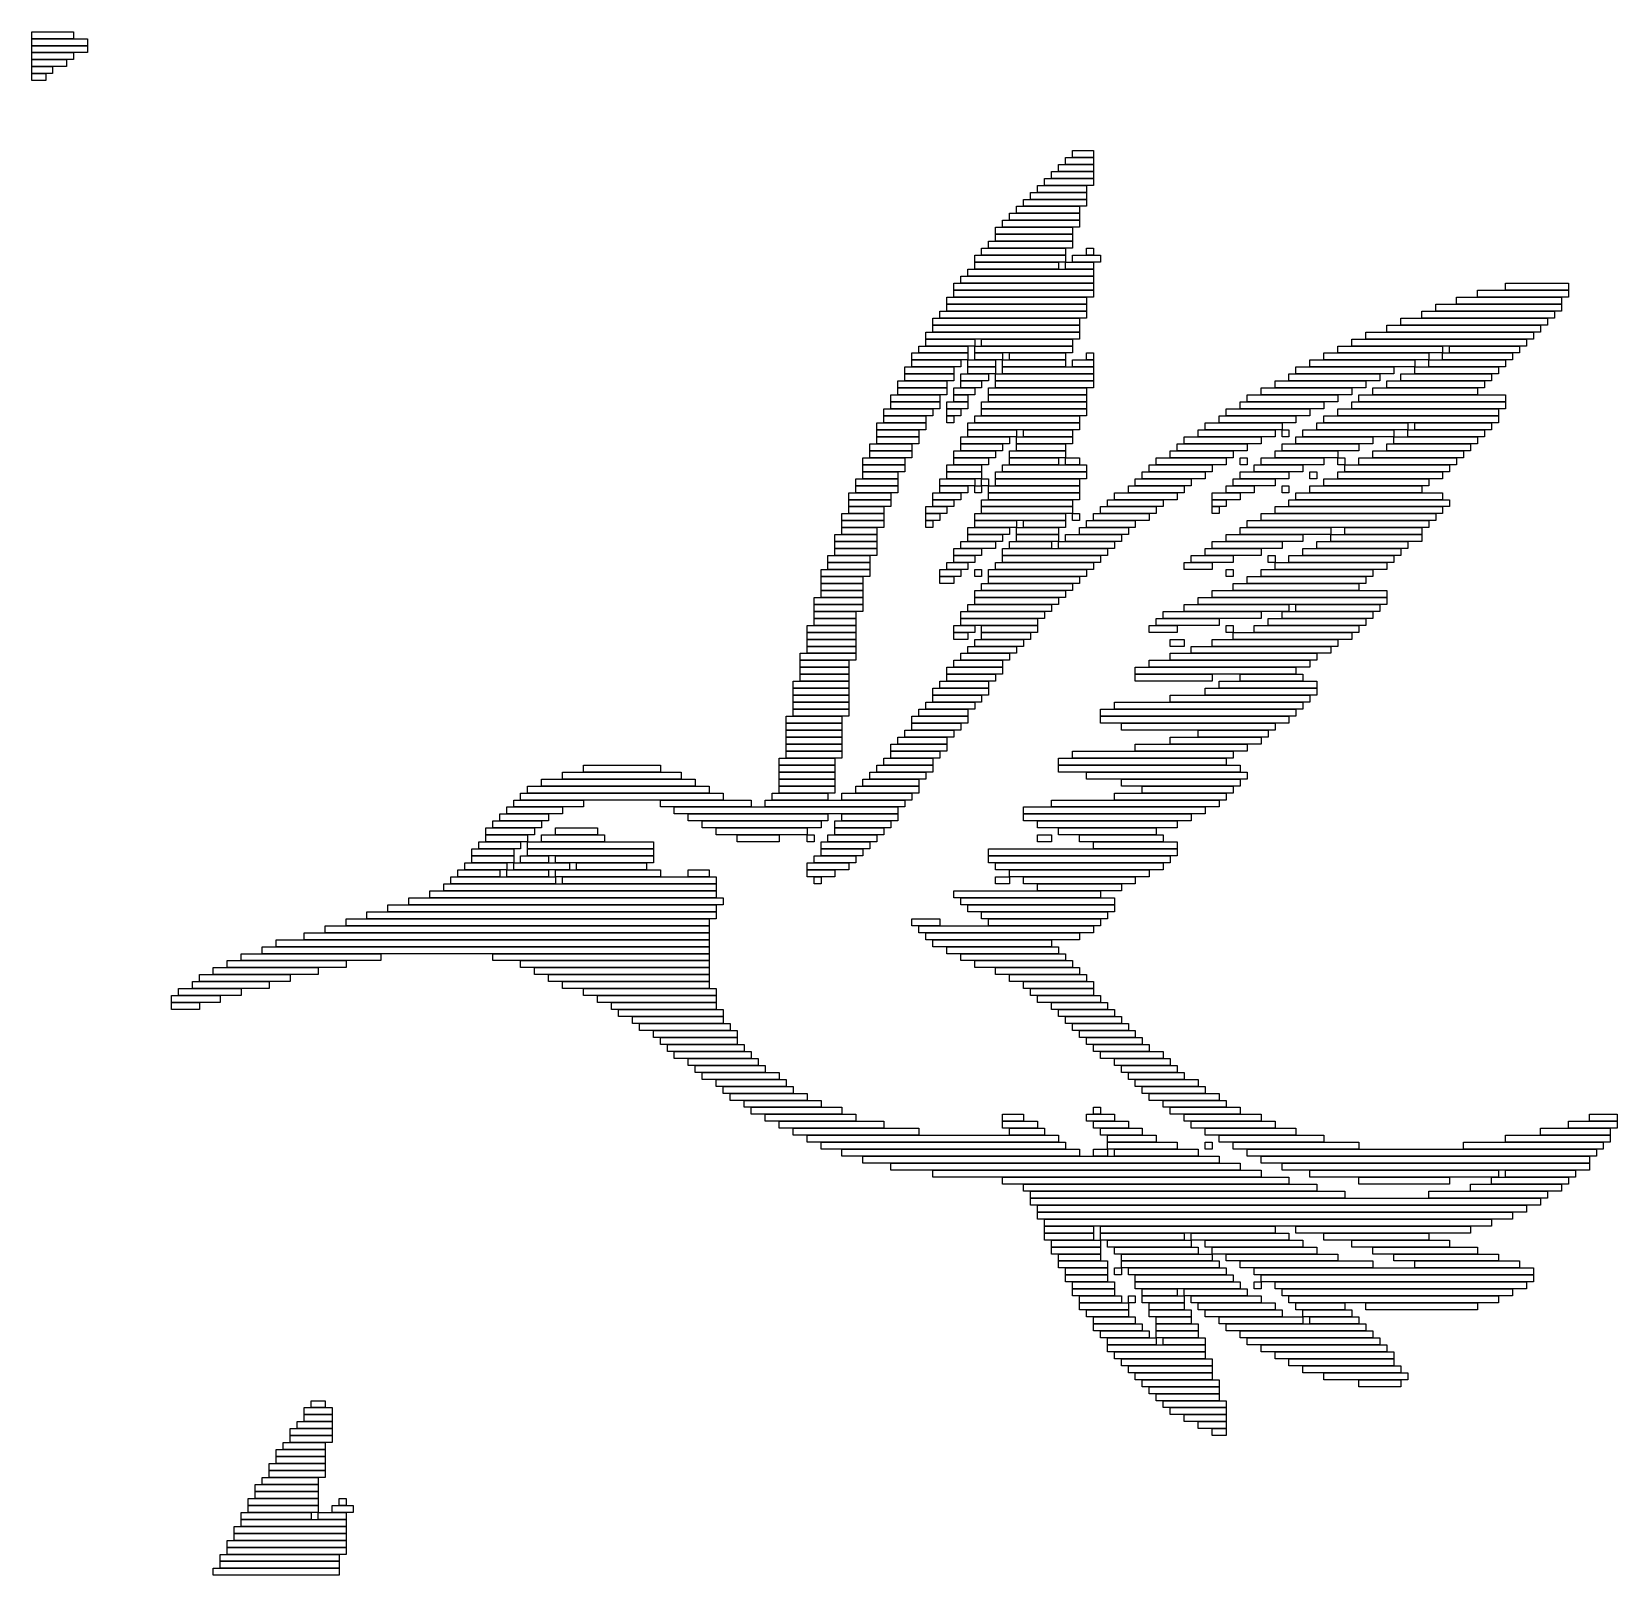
# Model space of a CAD drawing. Extents: x 388 to 615, y 400 to 621.
import ezdxf

# ---------------------------------------------------------------- set-up
doc = ezdxf.new("R2010")
doc.units = 0

msp = doc.modelspace()

# ---------------------------------------------------------------- linework, layer by layer
for p, q in [((388, 621), (394, 621)), ((388, 620), (388, 621)), ((394, 620), (388, 620)), ((388, 620), (396, 620)), ((388, 619), (388, 620)), ((394, 621), (394, 620)), ((396, 620), (396, 619)), ((396, 619), (388, 619)), ((388, 619), (396, 619)), ((388, 618), (388, 619)), ((396, 618), (388, 618)), ((388, 618), (394, 618)), ((388, 617), (388, 618)), ((394, 618), (394, 617)), ((396, 619), (396, 618)), ((394, 617), (388, 617)), ((388, 617), (393, 617)), ((388, 616), (388, 617)), ((393, 616), (388, 616)), ((388, 616), (391, 616)), ((388, 615), (388, 616)), ((391, 616), (391, 615)), ((393, 617), (393, 616)), ((391, 615), (388, 615)), ((388, 615), (390, 615)), ((388, 614), (388, 615)), ((390, 614), (388, 614)), ((390, 615), (390, 614)), ((537, 604), (540, 604)), ((537, 603), (537, 604)), ((540, 604), (540, 603)), ((535, 602), (540, 602)), ((535, 601), (535, 602)), ((536, 603), (540, 603)), ((536, 602), (536, 603)), ((540, 602), (536, 602)), ((540, 603), (537, 603)), ((540, 603), (540, 602)), ((540, 602), (540, 601)), ((533, 600), (540, 600)), ((533, 599), (533, 600)), ((534, 601), (540, 601)), ((534, 600), (534, 601)), ((540, 600), (534, 600)), ((540, 601), (535, 601)), ((540, 601), (540, 600)), ((540, 600), (540, 599)), ((531, 598), (539, 598)), ((531, 597), (531, 598)), ((532, 599), (539, 599)), ((532, 598), (532, 599)), ((539, 598), (532, 598)), ((540, 599), (533, 599)), ((539, 599), (539, 598)), ((539, 598), (539, 597)), ((528, 595), (538, 595)), ((528, 594), (528, 595)), ((529, 596), (538, 596)), ((529, 595), (529, 596)), ((538, 595), (529, 595)), ((530, 597), (539, 597)), ((530, 596), (530, 597)), ((539, 596), (530, 596)), ((539, 597), (531, 597)), ((538, 596), (538, 595)), ((538, 595), (538, 594)), ((539, 597), (539, 596)), ((526, 593), (537, 593)), ((526, 592), (526, 593)), ((527, 594), (538, 594)), ((527, 593), (527, 594)), ((538, 593), (527, 593)), ((538, 594), (528, 594)), ((537, 593), (537, 592)), ((538, 594), (538, 593)), ((525, 591), (537, 591)), ((525, 590), (525, 591)), ((537, 592), (526, 592)), ((526, 592), (537, 592)), ((526, 591), (526, 592)), ((537, 591), (526, 591)), ((537, 592), (537, 591)), ((537, 591), (537, 590)), ((523, 589), (536, 589)), ((523, 588), (523, 589)), ((536, 588), (523, 588)), ((523, 588), (535, 588)), ((523, 587), (523, 588)), ((524, 590), (536, 590)), ((524, 589), (524, 590)), ((536, 589), (524, 589)), ((537, 590), (525, 590)), ((535, 588), (535, 587)), ((536, 590), (536, 589)), ((536, 589), (536, 588)), ((536, 588), (540, 588)), ((536, 587), (536, 588)), ((537, 589), (541, 589)), ((537, 588), (537, 589)), ((541, 588), (537, 588)), ((539, 590), (540, 590)), ((539, 589), (539, 590)), ((540, 589), (539, 589)), ((540, 590), (540, 589)), ((540, 588), (540, 587)), ((541, 589), (541, 588)), ((521, 586), (540, 586)), ((521, 585), (521, 586)), ((522, 587), (540, 587)), ((522, 586), (522, 587)), ((540, 586), (522, 586)), ((535, 587), (523, 587)), ((540, 587), (536, 587)), ((540, 587), (540, 586)), ((540, 586), (540, 585)), ((520, 585), (540, 585)), ((520, 584), (520, 585)), ((540, 584), (520, 584)), ((520, 584), (540, 584)), ((520, 583), (520, 584)), ((540, 585), (521, 585)), ((540, 585), (540, 584)), ((540, 584), (540, 583)), ((595, 584), (608, 584)), ((595, 583), (595, 584)), ((599, 585), (608, 585)), ((599, 584), (599, 585)), ((608, 584), (599, 584)), ((608, 585), (608, 584)), ((608, 584), (608, 583)), ((519, 583), (539, 583)), ((519, 582), (519, 583)), ((539, 582), (519, 582)), ((519, 582), (539, 582)), ((519, 581), (519, 582)), ((540, 583), (520, 583)), ((539, 583), (539, 582)), ((539, 582), (539, 581)), ((589, 582), (607, 582)), ((589, 581), (589, 582)), ((592, 583), (607, 583)), ((592, 582), (592, 583)), ((607, 582), (592, 582)), ((608, 583), (595, 583)), ((607, 583), (607, 582)), ((607, 582), (607, 581)), ((517, 580), (538, 580)), ((517, 579), (517, 580)), ((538, 579), (517, 579)), ((517, 579), (538, 579)), ((517, 578), (517, 579)), ((518, 581), (539, 581)), ((518, 580), (518, 581)), ((539, 580), (518, 580)), ((539, 581), (519, 581)), ((538, 580), (538, 579)), ((538, 579), (538, 578)), ((539, 581), (539, 580)), ((582, 579), (604, 579)), ((582, 578), (582, 579)), ((584, 580), (605, 580)), ((584, 579), (584, 580)), ((605, 579), (584, 579)), ((587, 581), (606, 581)), ((587, 580), (587, 581)), ((606, 580), (587, 580)), ((607, 581), (589, 581)), ((604, 579), (604, 578)), ((605, 580), (605, 579)), ((606, 581), (606, 580)), ((516, 578), (538, 578)), ((516, 577), (516, 578)), ((538, 577), (516, 577)), ((516, 577), (523, 577)), ((516, 576), (516, 577)), ((538, 578), (517, 578)), ((523, 577), (523, 576)), ((524, 577), (537, 577)), ((524, 576), (524, 577)), ((537, 577), (537, 576)), ((538, 578), (538, 577)), ((577, 577), (602, 577)), ((577, 576), (577, 577)), ((579, 578), (603, 578)), ((579, 577), (579, 578)), ((603, 577), (579, 577)), ((604, 578), (582, 578)), ((602, 577), (602, 576)), ((603, 578), (603, 577)), ((514, 575), (522, 575)), ((514, 574), (514, 575)), ((515, 576), (522, 576)), ((515, 575), (515, 576)), ((522, 575), (515, 575)), ((523, 576), (516, 576)), ((522, 576), (522, 575)), ((522, 575), (522, 574)), ((523, 576), (537, 576)), ((523, 575), (523, 576)), ((537, 575), (523, 575)), ((523, 575), (527, 575)), ((523, 574), (523, 575)), ((537, 576), (524, 576)), ((527, 575), (527, 574)), ((528, 575), (536, 575)), ((528, 574), (528, 575)), ((536, 575), (536, 574)), ((537, 576), (537, 575)), ((539, 575), (540, 575)), ((539, 574), (539, 575)), ((540, 575), (540, 574)), ((573, 575), (588, 575)), ((573, 574), (573, 575)), ((575, 576), (590, 576)), ((575, 575), (575, 576)), ((590, 575), (575, 575)), ((602, 576), (577, 576)), ((588, 575), (588, 574)), ((590, 576), (590, 575)), ((590, 575), (600, 575)), ((590, 574), (590, 575)), ((591, 576), (601, 576)), ((591, 575), (591, 576)), ((601, 575), (591, 575)), ((600, 575), (600, 574)), ((601, 576), (601, 575)), ((513, 573), (520, 573)), ((513, 572), (513, 573)), ((522, 574), (514, 574)), ((514, 574), (521, 574)), ((514, 573), (514, 574)), ((521, 573), (514, 573)), ((520, 573), (520, 572)), ((521, 574), (521, 573)), ((522, 574), (526, 574)), ((522, 573), (522, 574)), ((526, 573), (522, 573)), ((522, 573), (526, 573)), ((522, 572), (522, 573)), ((527, 574), (523, 574)), ((526, 574), (526, 573)), ((526, 573), (526, 572)), ((527, 574), (536, 574)), ((527, 573), (527, 574)), ((536, 573), (527, 573)), ((527, 573), (540, 573)), ((527, 572), (527, 573)), ((536, 574), (528, 574)), ((536, 574), (536, 573)), ((537, 574), (540, 574)), ((537, 573), (537, 574)), ((540, 573), (537, 573)), ((540, 574), (539, 574)), ((540, 574), (540, 573)), ((540, 573), (540, 572)), ((569, 573), (583, 573)), ((569, 572), (569, 573)), ((571, 574), (586, 574)), ((571, 573), (571, 574)), ((586, 573), (571, 573)), ((588, 574), (573, 574)), ((583, 573), (583, 572)), ((586, 574), (586, 573)), ((586, 573), (598, 573)), ((586, 572), (586, 573)), ((588, 574), (599, 574)), ((588, 573), (588, 574)), ((599, 573), (588, 573)), ((600, 574), (590, 574)), ((598, 573), (598, 572)), ((599, 574), (599, 573)), ((512, 571), (519, 571)), ((512, 570), (512, 571)), ((519, 570), (512, 570)), ((512, 570), (519, 570)), ((512, 569), (512, 570)), ((520, 572), (513, 572)), ((513, 572), (520, 572)), ((513, 571), (513, 572)), ((520, 571), (513, 571)), ((519, 571), (519, 570)), ((519, 570), (519, 569)), ((520, 572), (520, 571)), ((520, 570), (523, 570)), ((520, 569), (520, 570)), ((521, 572), (525, 572)), ((521, 571), (521, 572)), ((525, 571), (521, 571)), ((521, 571), (524, 571)), ((521, 570), (521, 571)), ((524, 570), (521, 570)), ((526, 572), (522, 572)), ((523, 570), (523, 569)), ((524, 571), (524, 570)), ((525, 572), (525, 571)), ((525, 570), (539, 570)), ((525, 569), (525, 570)), ((526, 572), (540, 572)), ((526, 571), (526, 572)), ((540, 571), (526, 571)), ((526, 571), (540, 571)), ((526, 570), (526, 571)), ((540, 570), (526, 570)), ((540, 572), (527, 572)), ((539, 570), (539, 569)), ((540, 572), (540, 571)), ((540, 571), (540, 570)), ((564, 570), (577, 570)), ((564, 569), (564, 570)), ((566, 571), (579, 571)), ((566, 570), (566, 571)), ((579, 570), (566, 570)), ((568, 572), (581, 572)), ((568, 571), (568, 572)), ((581, 571), (568, 571)), ((583, 572), (569, 572)), ((577, 570), (577, 569)), ((579, 571), (579, 570)), ((580, 570), (595, 570)), ((580, 569), (580, 570)), ((581, 572), (581, 571)), ((582, 571), (596, 571)), ((582, 570), (582, 571)), ((596, 570), (582, 570)), ((584, 572), (597, 572)), ((584, 571), (584, 572)), ((597, 571), (584, 571)), ((598, 572), (586, 572)), ((595, 570), (595, 569)), ((596, 571), (596, 570)), ((597, 572), (597, 571)), ((511, 569), (518, 569)), ((511, 568), (511, 569)), ((518, 568), (511, 568)), ((511, 568), (518, 568)), ((511, 567), (511, 568)), ((519, 569), (512, 569)), ((518, 569), (518, 568)), ((518, 568), (518, 567)), ((519, 568), (522, 568)), ((519, 567), (519, 568)), ((523, 569), (520, 569)), ((520, 569), (522, 569)), ((520, 568), (520, 569)), ((522, 568), (520, 568)), ((522, 569), (522, 568)), ((522, 568), (522, 567)), ((524, 568), (539, 568)), ((524, 567), (524, 568)), ((539, 569), (525, 569)), ((525, 569), (539, 569)), ((525, 568), (525, 569)), ((539, 568), (525, 568)), ((539, 569), (539, 568)), ((539, 568), (539, 567)), ((561, 568), (573, 568)), ((561, 567), (561, 568)), ((562, 569), (575, 569)), ((562, 568), (562, 569)), ((575, 568), (562, 568)), ((577, 569), (564, 569)), ((573, 568), (573, 567)), ((575, 569), (575, 568)), ((577, 568), (599, 568)), ((577, 567), (577, 568)), ((578, 569), (599, 569)), ((578, 568), (578, 569)), ((599, 568), (578, 568)), ((595, 569), (580, 569)), ((599, 569), (599, 568)), ((599, 568), (599, 567)), ((510, 567), (517, 567)), ((510, 566), (510, 567)), ((517, 566), (510, 566)), ((510, 566), (516, 566)), ((510, 565), (510, 566)), ((518, 567), (511, 567)), ((516, 566), (516, 565)), ((517, 567), (517, 566)), ((522, 567), (519, 567)), ((519, 567), (521, 567)), ((519, 566), (519, 567)), ((521, 566), (519, 566)), ((519, 566), (520, 566)), ((519, 565), (519, 566)), ((520, 566), (520, 565)), ((521, 567), (521, 566)), ((523, 566), (538, 566)), ((523, 565), (523, 566)), ((539, 567), (524, 567)), ((524, 567), (539, 567)), ((524, 566), (524, 567)), ((539, 566), (524, 566)), ((538, 566), (538, 565)), ((539, 567), (539, 566)), ((558, 566), (569, 566)), ((558, 565), (558, 566)), ((559, 567), (571, 567)), ((559, 566), (559, 567)), ((571, 566), (559, 566)), ((573, 567), (561, 567)), ((569, 566), (569, 565)), ((571, 567), (571, 566)), ((573, 566), (598, 566)), ((573, 565), (573, 566)), ((575, 567), (598, 567)), ((575, 566), (575, 567)), ((598, 566), (575, 566)), ((599, 567), (577, 567)), ((598, 567), (598, 566)), ((598, 566), (598, 565)), ((509, 565), (516, 565)), ((509, 564), (509, 565)), ((516, 564), (509, 564)), ((509, 564), (515, 564)), ((509, 563), (509, 564)), ((515, 563), (509, 563)), ((509, 563), (515, 563)), ((509, 562), (509, 563)), ((516, 565), (510, 565)), ((515, 564), (515, 563)), ((515, 563), (515, 562)), ((516, 565), (516, 564)), ((520, 565), (519, 565)), ((521, 563), (528, 563)), ((521, 562), (521, 563)), ((522, 565), (538, 565)), ((522, 564), (522, 565)), ((538, 564), (522, 564)), ((522, 564), (529, 564)), ((522, 563), (522, 564)), ((529, 563), (522, 563)), ((538, 565), (523, 565)), ((528, 563), (528, 562)), ((529, 564), (529, 563)), ((529, 563), (537, 563)), ((529, 562), (529, 563)), ((530, 564), (537, 564)), ((530, 563), (530, 564)), ((537, 563), (530, 563)), ((537, 564), (537, 563)), ((537, 563), (537, 562)), ((538, 565), (538, 564)), ((553, 563), (564, 563)), ((553, 562), (553, 563)), ((555, 564), (566, 564)), ((555, 563), (555, 564)), ((566, 563), (555, 563)), ((556, 565), (567, 565)), ((556, 564), (556, 565)), ((567, 564), (556, 564)), ((569, 565), (558, 565)), ((564, 563), (564, 562)), ((566, 564), (566, 563)), ((567, 565), (567, 564)), ((567, 564), (568, 564)), ((567, 563), (567, 564)), ((568, 563), (567, 563)), ((568, 564), (568, 563)), ((569, 563), (580, 563)), ((569, 562), (569, 563)), ((570, 564), (583, 564)), ((570, 563), (570, 564)), ((583, 563), (570, 563)), ((572, 565), (585, 565)), ((572, 564), (572, 565)), ((585, 564), (572, 564)), ((598, 565), (573, 565)), ((580, 563), (580, 562)), ((583, 564), (583, 563)), ((583, 563), (595, 563)), ((583, 562), (583, 563)), ((585, 565), (585, 564)), ((585, 564), (596, 564)), ((585, 563), (585, 564)), ((596, 563), (585, 563)), ((586, 565), (597, 565)), ((586, 564), (586, 565)), ((597, 564), (586, 564)), ((595, 563), (595, 562)), ((596, 564), (596, 563)), ((597, 565), (597, 564)), ((508, 562), (514, 562)), ((508, 561), (508, 562)), ((514, 561), (508, 561)), ((508, 561), (514, 561)), ((508, 560), (508, 561)), ((515, 562), (509, 562)), ((514, 562), (514, 561)), ((514, 561), (514, 560)), ((520, 561), (526, 561)), ((520, 560), (520, 561)), ((528, 562), (521, 562)), ((521, 562), (527, 562)), ((521, 561), (521, 562)), ((527, 561), (521, 561)), ((526, 561), (526, 560)), ((527, 562), (527, 561)), ((528, 561), (536, 561)), ((528, 560), (528, 561)), ((537, 562), (529, 562)), ((529, 562), (536, 562)), ((529, 561), (529, 562)), ((536, 561), (529, 561)), ((536, 562), (536, 561)), ((536, 561), (536, 560)), ((551, 561), (560, 561)), ((551, 560), (551, 561)), ((552, 562), (562, 562)), ((552, 561), (552, 562)), ((562, 561), (552, 561)), ((564, 562), (553, 562)), ((560, 561), (560, 560)), ((562, 562), (562, 561)), ((566, 561), (575, 561)), ((566, 560), (566, 561)), ((567, 562), (578, 562)), ((567, 561), (567, 562)), ((578, 561), (567, 561)), ((580, 562), (569, 562)), ((575, 561), (575, 560)), ((578, 562), (578, 561)), ((580, 561), (593, 561)), ((580, 560), (580, 561)), ((582, 562), (594, 562)), ((582, 561), (582, 562)), ((594, 561), (582, 561)), ((595, 562), (583, 562)), ((593, 561), (593, 560)), ((594, 562), (594, 561)), ((507, 560), (513, 560)), ((507, 559), (507, 560)), ((513, 559), (507, 559)), ((507, 559), (513, 559)), ((507, 558), (507, 559)), ((514, 560), (508, 560)), ((513, 560), (513, 559)), ((513, 559), (513, 558)), ((519, 559), (524, 559)), ((519, 558), (519, 559)), ((526, 560), (520, 560)), ((520, 560), (525, 560)), ((520, 559), (520, 560)), ((525, 559), (520, 559)), ((524, 559), (524, 558)), ((525, 560), (525, 559)), ((527, 559), (539, 559)), ((527, 558), (527, 559)), ((536, 560), (528, 560)), ((528, 560), (535, 560)), ((528, 559), (528, 560)), ((535, 559), (528, 559)), ((535, 560), (535, 559)), ((536, 560), (538, 560)), ((536, 559), (536, 560)), ((538, 559), (536, 559)), ((538, 560), (538, 559)), ((539, 559), (539, 558)), ((548, 559), (557, 559)), ((548, 558), (548, 559)), ((549, 560), (559, 560)), ((549, 559), (549, 560)), ((559, 559), (549, 559)), ((560, 560), (551, 560)), ((557, 559), (557, 558)), ((559, 560), (559, 559)), ((561, 560), (562, 560)), ((561, 559), (561, 560)), ((562, 559), (561, 559)), ((562, 560), (562, 559)), ((563, 559), (570, 559)), ((563, 558), (563, 559)), ((564, 560), (573, 560)), ((564, 559), (564, 560)), ((573, 559), (564, 559)), ((575, 560), (566, 560)), ((570, 559), (570, 558)), ((573, 560), (573, 559)), ((575, 560), (576, 560)), ((575, 559), (575, 560)), ((576, 559), (575, 559)), ((576, 560), (576, 559)), ((576, 559), (591, 559)), ((576, 558), (576, 559)), ((578, 560), (592, 560)), ((578, 559), (578, 560)), ((592, 559), (578, 559)), ((593, 560), (580, 560)), ((591, 559), (591, 558)), ((592, 560), (592, 559)), ((506, 557), (512, 557)), ((506, 556), (506, 557)), ((513, 558), (507, 558)), ((507, 558), (512, 558)), ((507, 557), (507, 558)), ((512, 557), (507, 557)), ((512, 558), (512, 557)), ((512, 557), (512, 556)), ((518, 557), (523, 557)), ((518, 556), (518, 557)), ((524, 558), (519, 558)), ((519, 558), (524, 558)), ((519, 557), (519, 558)), ((524, 557), (519, 557)), ((523, 557), (523, 556)), ((524, 558), (524, 557)), ((524, 557), (525, 557)), ((524, 556), (524, 557)), ((525, 557), (525, 556)), ((526, 558), (539, 558)), ((526, 557), (526, 558)), ((539, 557), (526, 557)), ((526, 557), (538, 557)), ((526, 556), (526, 557)), ((539, 558), (527, 558)), ((538, 557), (538, 556)), ((539, 558), (539, 557)), ((546, 557), (554, 557)), ((546, 556), (546, 557)), ((547, 558), (556, 558)), ((547, 557), (547, 558)), ((556, 557), (547, 557)), ((557, 558), (548, 558)), ((554, 557), (554, 556)), ((556, 558), (556, 557)), ((560, 557), (566, 557)), ((560, 556), (560, 557)), ((561, 558), (568, 558)), ((561, 557), (561, 558)), ((568, 557), (561, 557)), ((570, 558), (563, 558)), ((566, 557), (566, 556)), ((568, 558), (568, 557)), ((571, 558), (572, 558)), ((571, 557), (571, 558)), ((572, 557), (571, 557)), ((572, 558), (572, 557)), ((573, 557), (588, 557)), ((573, 556), (573, 557)), ((575, 558), (590, 558)), ((575, 557), (575, 558)), ((590, 557), (575, 557)), ((591, 558), (576, 558)), ((588, 557), (588, 556)), ((590, 558), (590, 557)), ((505, 555), (511, 555)), ((505, 554), (505, 555)), ((511, 554), (505, 554)), ((505, 554), (511, 554)), ((505, 553), (505, 554)), ((512, 556), (506, 556)), ((506, 556), (512, 556)), ((506, 555), (506, 556)), ((512, 555), (506, 555)), ((511, 555), (511, 554)), ((511, 554), (511, 553)), ((512, 556), (512, 555)), ((517, 555), (521, 555)), ((517, 554), (517, 555)), ((521, 554), (517, 554)), ((517, 554), (520, 554)), ((517, 553), (517, 554)), ((523, 556), (518, 556)), ((518, 556), (522, 556)), ((518, 555), (518, 556)), ((522, 555), (518, 555)), ((520, 554), (520, 553)), ((521, 555), (521, 554)), ((522, 556), (522, 555)), ((523, 556), (524, 556)), ((523, 555), (523, 556)), ((524, 555), (523, 555)), ((525, 556), (524, 556)), ((524, 556), (524, 555)), ((524, 554), (537, 554)), ((524, 553), (524, 554)), ((525, 556), (538, 556)), ((525, 555), (525, 556)), ((538, 555), (525, 555)), ((525, 555), (538, 555)), ((525, 554), (525, 555)), ((538, 554), (525, 554)), ((538, 556), (526, 556)), ((537, 554), (537, 553)), ((538, 556), (538, 555)), ((538, 555), (538, 554)), ((542, 554), (550, 554)), ((542, 553), (542, 554)), ((543, 555), (552, 555)), ((543, 554), (543, 555)), ((552, 554), (543, 554)), ((545, 556), (553, 556)), ((545, 555), (545, 556)), ((553, 555), (545, 555)), ((554, 556), (546, 556)), ((550, 554), (550, 553)), ((552, 555), (552, 554)), ((553, 556), (553, 555)), ((557, 555), (561, 555)), ((557, 554), (557, 555)), ((561, 554), (557, 554)), ((557, 554), (559, 554)), ((557, 553), (557, 554)), ((559, 556), (563, 556)), ((559, 555), (559, 556)), ((563, 555), (559, 555)), ((559, 554), (559, 553)), ((566, 556), (560, 556)), ((561, 555), (561, 554)), ((563, 556), (563, 555)), ((567, 556), (568, 556)), ((567, 555), (567, 556)), ((568, 555), (567, 555)), ((568, 556), (568, 555)), ((568, 554), (591, 554)), ((568, 553), (568, 554)), ((569, 555), (590, 555)), ((569, 554), (569, 555)), ((590, 554), (569, 554)), ((571, 556), (587, 556)), ((571, 555), (571, 556)), ((587, 555), (571, 555)), ((588, 556), (573, 556)), ((587, 556), (587, 555)), ((590, 555), (590, 554)), ((591, 554), (591, 553)), ((504, 552), (510, 552)), ((504, 551), (504, 552)), ((511, 553), (505, 553)), ((505, 553), (510, 553)), ((505, 552), (505, 553)), ((510, 552), (505, 552)), ((510, 553), (510, 552)), ((510, 552), (510, 551)), ((516, 553), (519, 553)), ((516, 552), (516, 553)), ((519, 552), (516, 552)), ((516, 552), (518, 552)), ((516, 551), (516, 552)), ((520, 553), (517, 553)), ((518, 552), (518, 551)), ((519, 553), (519, 552)), ((523, 552), (536, 552)), ((523, 551), (523, 552)), ((537, 553), (524, 553)), ((524, 553), (537, 553)), ((524, 552), (524, 553)), ((537, 552), (524, 552)), ((536, 552), (536, 551)), ((537, 553), (537, 552)), ((537, 552), (538, 552)), ((537, 551), (537, 552)), ((538, 552), (538, 551)), ((540, 552), (548, 552)), ((540, 551), (540, 552)), ((541, 553), (549, 553)), ((541, 552), (541, 553)), ((549, 552), (541, 552)), ((550, 553), (542, 553)), ((548, 552), (548, 551)), ((549, 553), (549, 552)), ((559, 553), (557, 553)), ((557, 553), (558, 553)), ((557, 552), (557, 553)), ((558, 552), (557, 552)), ((558, 553), (558, 552)), ((564, 552), (589, 552)), ((564, 551), (564, 552)), ((566, 553), (590, 553)), ((566, 552), (566, 553)), ((590, 552), (566, 552)), ((591, 553), (568, 553)), ((589, 552), (589, 551)), ((590, 553), (590, 552)), ((510, 551), (504, 551)), ((504, 551), (510, 551)), ((504, 550), (504, 551)), ((510, 550), (504, 550)), ((504, 550), (509, 550)), ((504, 549), (504, 550)), ((509, 550), (509, 549)), ((510, 551), (510, 550)), ((518, 551), (516, 551)), ((516, 551), (517, 551)), ((516, 550), (516, 551)), ((517, 550), (516, 550)), ((517, 551), (517, 550)), ((522, 550), (528, 550)), ((522, 549), (522, 550)), ((536, 551), (523, 551)), ((523, 551), (529, 551)), ((523, 550), (523, 551)), ((529, 550), (523, 550)), ((528, 550), (528, 549)), ((529, 551), (529, 550)), ((529, 550), (535, 550)), ((529, 549), (529, 550)), ((530, 551), (536, 551)), ((530, 550), (530, 551)), ((536, 550), (530, 550)), ((535, 550), (535, 549)), ((536, 551), (536, 550)), ((538, 551), (537, 551)), ((538, 550), (545, 550)), ((538, 549), (538, 550)), ((539, 551), (546, 551)), ((539, 550), (539, 551)), ((546, 550), (539, 550)), ((548, 551), (540, 551)), ((545, 550), (545, 549)), ((546, 551), (546, 550)), ((561, 550), (574, 550)), ((561, 549), (561, 550)), ((562, 551), (588, 551)), ((562, 550), (562, 551)), ((588, 550), (562, 550)), ((589, 551), (564, 551)), ((574, 550), (574, 549)), ((576, 550), (587, 550)), ((576, 549), (576, 550)), ((587, 550), (587, 549)), ((588, 551), (588, 550)), ((503, 549), (509, 549)), ((503, 548), (503, 549)), ((509, 548), (503, 548)), ((503, 548), (509, 548)), ((503, 547), (503, 548)), ((509, 549), (504, 549)), ((509, 549), (509, 548)), ((509, 548), (509, 547)), ((521, 548), (526, 548)), ((521, 547), (521, 548)), ((528, 549), (522, 549)), ((522, 549), (527, 549)), ((522, 548), (522, 549)), ((527, 548), (522, 548)), ((526, 548), (526, 547)), ((527, 549), (527, 548)), ((528, 548), (534, 548)), ((528, 547), (528, 548)), ((535, 549), (529, 549)), ((529, 549), (535, 549)), ((529, 548), (529, 549)), ((535, 548), (529, 548)), ((534, 548), (534, 547)), ((535, 549), (535, 548)), ((535, 548), (543, 548)), ((535, 547), (535, 548)), ((536, 549), (544, 549)), ((536, 548), (536, 549)), ((544, 548), (536, 548)), ((545, 549), (538, 549)), ((543, 548), (543, 547)), ((544, 549), (544, 548)), ((557, 548), (567, 548)), ((557, 547), (557, 548)), ((559, 549), (570, 549)), ((559, 548), (559, 549)), ((570, 548), (559, 548)), ((574, 549), (561, 549)), ((567, 548), (567, 547)), ((570, 549), (570, 548)), ((572, 548), (585, 548)), ((572, 547), (572, 548)), ((574, 549), (587, 549)), ((574, 548), (574, 549)), ((587, 548), (574, 548)), ((587, 549), (576, 549)), ((585, 548), (585, 547)), ((587, 549), (587, 548)), ((502, 546), (508, 546)), ((502, 545), (502, 546)), ((508, 545), (502, 545)), ((502, 545), (508, 545)), ((502, 544), (502, 545)), ((509, 547), (503, 547)), ((503, 547), (509, 547)), ((503, 546), (503, 547)), ((509, 546), (503, 546)), ((508, 546), (508, 545)), ((508, 545), (508, 544)), ((509, 547), (509, 546)), ((519, 545), (522, 545)), ((519, 544), (519, 545)), ((520, 547), (524, 547)), ((520, 546), (520, 547)), ((524, 546), (520, 546)), ((520, 546), (523, 546)), ((520, 545), (520, 546)), ((523, 545), (520, 545)), ((526, 547), (521, 547)), ((522, 545), (522, 544)), ((523, 546), (523, 545)), ((524, 547), (524, 546)), ((526, 545), (540, 545)), ((526, 544), (526, 545)), ((527, 547), (542, 547)), ((527, 546), (527, 547)), ((542, 546), (527, 546)), ((527, 546), (541, 546)), ((527, 545), (527, 546)), ((541, 545), (527, 545)), ((534, 547), (528, 547)), ((543, 547), (535, 547)), ((540, 545), (540, 544)), ((541, 546), (541, 545)), ((542, 547), (542, 546)), ((553, 545), (557, 545)), ((553, 544), (553, 545)), ((554, 546), (560, 546)), ((554, 545), (554, 546)), ((560, 545), (554, 545)), ((556, 547), (564, 547)), ((556, 546), (556, 547)), ((564, 546), (556, 546)), ((567, 547), (557, 547)), ((557, 545), (557, 544)), ((560, 546), (560, 545)), ((564, 547), (564, 546)), ((565, 546), (566, 546)), ((565, 545), (565, 546)), ((566, 545), (565, 545)), ((566, 546), (566, 545)), ((566, 545), (582, 545)), ((566, 544), (566, 545)), ((568, 546), (583, 546)), ((568, 545), (568, 546)), ((583, 545), (568, 545)), ((570, 547), (584, 547)), ((570, 546), (570, 547)), ((584, 546), (570, 546)), ((585, 547), (572, 547)), ((582, 545), (582, 544)), ((583, 546), (583, 545)), ((584, 547), (584, 546)), ((501, 544), (508, 544)), ((501, 543), (501, 544)), ((508, 543), (501, 543)), ((501, 543), (507, 543)), ((501, 542), (501, 543)), ((508, 544), (502, 544)), ((507, 543), (507, 542)), ((508, 544), (508, 543)), ((518, 544), (521, 544)), ((518, 543), (518, 544)), ((521, 543), (518, 543)), ((518, 543), (520, 543)), ((518, 542), (518, 543)), ((522, 544), (519, 544)), ((520, 543), (520, 542)), ((521, 544), (521, 543)), ((523, 544), (524, 544)), ((523, 543), (523, 544)), ((524, 543), (523, 543)), ((524, 544), (524, 543)), ((525, 544), (539, 544)), ((525, 543), (525, 544)), ((539, 543), (525, 543)), ((525, 543), (538, 543)), ((525, 542), (525, 543)), ((540, 544), (526, 544)), ((538, 543), (538, 542)), ((539, 544), (539, 543)), ((557, 544), (553, 544)), ((559, 544), (560, 544)), ((559, 543), (559, 544)), ((560, 543), (559, 543)), ((560, 544), (560, 543)), ((562, 543), (579, 543)), ((562, 542), (562, 543)), ((564, 544), (580, 544)), ((564, 543), (564, 544)), ((580, 543), (564, 543)), ((582, 544), (566, 544)), ((579, 543), (579, 542)), ((580, 544), (580, 543)), ((507, 542), (501, 542)), ((501, 542), (507, 542)), ((501, 541), (501, 542)), ((507, 541), (501, 541)), ((501, 541), (507, 541)), ((501, 540), (501, 541)), ((507, 542), (507, 541)), ((507, 541), (507, 540)), ((520, 542), (518, 542)), ((523, 541), (536, 541)), ((523, 540), (523, 541)), ((524, 542), (537, 542)), ((524, 541), (524, 542)), ((537, 541), (524, 541)), ((538, 542), (525, 542)), ((536, 541), (536, 540)), ((537, 542), (537, 541)), ((557, 541), (582, 541)), ((557, 540), (557, 541)), ((560, 542), (578, 542)), ((560, 541), (560, 542)), ((578, 541), (560, 541)), ((579, 542), (562, 542)), ((578, 542), (578, 541)), ((582, 541), (582, 540)), ((500, 540), (507, 540)), ((500, 539), (500, 540)), ((507, 539), (500, 539)), ((500, 539), (507, 539)), ((500, 538), (500, 539)), ((507, 538), (500, 538)), ((500, 538), (506, 538)), ((500, 537), (500, 538)), ((507, 540), (501, 540)), ((506, 538), (506, 537)), ((507, 540), (507, 539)), ((507, 539), (507, 538)), ((521, 538), (533, 538)), ((521, 537), (521, 538)), ((522, 539), (534, 539)), ((522, 538), (522, 539)), ((534, 538), (522, 538)), ((536, 540), (523, 540)), ((523, 540), (535, 540)), ((523, 539), (523, 540)), ((535, 539), (523, 539)), ((533, 538), (533, 537)), ((534, 539), (534, 538)), ((535, 540), (535, 539)), ((550, 538), (564, 538)), ((550, 537), (550, 538)), ((553, 539), (568, 539)), ((553, 538), (553, 539)), ((568, 538), (553, 538)), ((555, 540), (582, 540)), ((555, 539), (555, 540)), ((582, 539), (555, 539)), ((582, 540), (557, 540)), ((564, 538), (564, 537)), ((567, 538), (580, 538)), ((567, 537), (567, 538)), ((568, 539), (568, 538)), ((569, 539), (581, 539)), ((569, 538), (569, 539)), ((581, 538), (569, 538)), ((580, 538), (580, 537)), ((581, 539), (581, 538)), ((582, 540), (582, 539)), ((499, 536), (506, 536)), ((499, 535), (499, 536)), ((506, 537), (500, 537)), ((500, 537), (506, 537)), ((500, 536), (500, 537)), ((506, 536), (500, 536)), ((506, 537), (506, 536)), ((506, 536), (506, 535)), ((520, 536), (523, 536)), ((520, 535), (520, 536)), ((533, 537), (521, 537)), ((521, 537), (532, 537)), ((521, 536), (521, 537)), ((532, 536), (521, 536)), ((523, 536), (523, 535)), ((524, 536), (532, 536)), ((524, 535), (524, 536)), ((532, 537), (532, 536)), ((532, 536), (532, 535)), ((548, 536), (552, 536)), ((548, 535), (548, 536)), ((549, 537), (558, 537)), ((549, 536), (549, 537)), ((558, 536), (549, 536)), ((564, 537), (550, 537)), ((552, 536), (552, 535)), ((558, 537), (558, 536)), ((559, 536), (560, 536)), ((559, 535), (559, 536)), ((560, 536), (560, 535)), ((563, 536), (578, 536)), ((563, 535), (563, 536)), ((565, 537), (579, 537)), ((565, 536), (565, 537)), ((579, 536), (565, 536)), ((580, 537), (567, 537)), ((578, 536), (578, 535)), ((579, 537), (579, 536)), ((506, 535), (499, 535)), ((499, 535), (506, 535)), ((499, 534), (499, 535)), ((506, 534), (499, 534)), ((499, 534), (506, 534)), ((499, 533), (499, 534)), ((506, 535), (506, 534)), ((506, 534), (506, 533)), ((523, 535), (520, 535)), ((520, 535), (522, 535)), ((520, 534), (520, 535)), ((522, 534), (520, 534)), ((522, 535), (522, 534)), ((523, 534), (530, 534)), ((523, 533), (523, 534)), ((532, 535), (524, 535)), ((524, 535), (531, 535)), ((524, 534), (524, 535)), ((531, 534), (524, 534)), ((530, 534), (530, 533)), ((531, 535), (531, 534)), ((552, 535), (548, 535)), ((551, 534), (553, 534)), ((551, 533), (551, 534)), ((553, 534), (553, 533)), ((557, 534), (575, 534)), ((557, 533), (557, 534)), ((560, 535), (559, 535)), ((560, 535), (577, 535)), ((560, 534), (560, 535)), ((577, 534), (560, 534)), ((578, 535), (563, 535)), ((575, 534), (575, 533)), ((577, 535), (577, 534)), ((498, 532), (506, 532)), ((498, 531), (498, 532)), ((506, 533), (499, 533)), ((499, 533), (506, 533)), ((499, 532), (499, 533)), ((506, 532), (499, 532)), ((506, 533), (506, 532)), ((506, 532), (506, 531)), ((521, 532), (528, 532)), ((521, 531), (521, 532)), ((522, 533), (529, 533)), ((522, 532), (522, 533)), ((529, 532), (522, 532)), ((530, 533), (523, 533)), ((528, 532), (528, 531)), ((529, 533), (529, 532)), ((553, 533), (551, 533)), ((551, 532), (572, 532)), ((551, 531), (551, 532)), ((554, 533), (574, 533)), ((554, 532), (554, 533)), ((574, 532), (554, 532)), ((575, 533), (557, 533)), ((572, 532), (572, 531)), ((574, 533), (574, 532)), ((506, 531), (498, 531)), ((498, 531), (505, 531)), ((498, 530), (498, 531)), ((505, 530), (498, 530)), ((498, 530), (505, 530)), ((498, 529), (498, 530)), ((505, 529), (498, 529)), ((498, 529), (505, 529)), ((498, 528), (498, 529)), ((505, 531), (505, 530)), ((505, 530), (505, 529)), ((505, 529), (505, 528)), ((519, 530), (527, 530)), ((519, 529), (519, 530)), ((527, 529), (519, 529)), ((519, 529), (526, 529)), ((519, 528), (519, 529)), ((520, 531), (527, 531)), ((520, 530), (520, 531)), ((527, 530), (520, 530)), ((528, 531), (521, 531)), ((526, 529), (526, 528)), ((527, 531), (527, 530)), ((527, 530), (527, 529)), ((546, 530), (569, 530)), ((546, 529), (546, 530)), ((569, 529), (546, 529)), ((546, 529), (557, 529)), ((546, 528), (546, 529)), ((548, 531), (571, 531)), ((548, 530), (548, 531)), ((571, 530), (548, 530)), ((572, 531), (551, 531)), ((557, 529), (557, 528)), ((561, 529), (570, 529)), ((561, 528), (561, 529)), ((569, 530), (569, 529)), ((570, 529), (570, 528)), ((571, 531), (571, 530)), ((497, 528), (505, 528)), ((497, 527), (497, 528)), ((505, 527), (497, 527)), ((497, 527), (505, 527)), ((497, 526), (497, 527)), ((505, 528), (498, 528)), ((505, 528), (505, 527)), ((505, 527), (505, 526)), ((517, 527), (525, 527)), ((517, 526), (517, 527)), ((518, 528), (525, 528)), ((518, 527), (518, 528)), ((525, 527), (518, 527)), ((526, 528), (519, 528)), ((525, 528), (525, 527)), ((525, 527), (525, 526)), ((557, 528), (546, 528)), ((556, 527), (572, 527)), ((556, 526), (556, 527)), ((558, 528), (572, 528)), ((558, 527), (558, 528)), ((572, 527), (558, 527)), ((570, 528), (561, 528)), ((572, 528), (572, 527)), ((572, 527), (572, 526)), ((505, 526), (497, 526)), ((497, 526), (505, 526)), ((497, 525), (497, 526)), ((505, 525), (497, 525)), ((497, 525), (505, 525)), ((497, 524), (497, 525)), ((505, 526), (505, 525)), ((505, 525), (505, 524)), ((516, 525), (523, 525)), ((516, 524), (516, 525)), ((525, 526), (517, 526)), ((517, 526), (524, 526)), ((517, 525), (517, 526)), ((524, 525), (517, 525)), ((523, 525), (523, 524)), ((524, 526), (524, 525)), ((543, 525), (570, 525)), ((543, 524), (543, 525)), ((551, 526), (571, 526)), ((551, 525), (551, 526)), ((571, 525), (551, 525)), ((572, 526), (556, 526)), ((570, 525), (570, 524)), ((571, 526), (571, 525)), ((496, 523), (504, 523)), ((496, 522), (496, 523)), ((505, 524), (497, 524)), ((497, 524), (505, 524)), ((497, 523), (497, 524)), ((505, 523), (497, 523)), ((504, 523), (504, 522)), ((505, 524), (505, 523)), ((514, 523), (522, 523)), ((514, 522), (514, 523)), ((515, 524), (522, 524)), ((515, 523), (515, 524)), ((522, 523), (515, 523)), ((523, 524), (516, 524)), ((522, 524), (522, 523)), ((522, 523), (522, 522)), ((541, 524), (569, 524)), ((541, 523), (541, 524)), ((569, 523), (541, 523)), ((541, 523), (568, 523)), ((541, 522), (541, 523)), ((570, 524), (543, 524)), ((568, 523), (568, 522)), ((569, 524), (569, 523)), ((504, 522), (496, 522)), ((496, 522), (504, 522)), ((496, 521), (496, 522)), ((504, 521), (496, 521)), ((496, 521), (504, 521)), ((496, 520), (496, 521)), ((504, 520), (496, 520)), ((496, 520), (504, 520)), ((496, 519), (496, 520)), ((504, 522), (504, 521)), ((504, 521), (504, 520)), ((504, 520), (504, 519)), ((512, 520), (519, 520)), ((512, 519), (512, 520)), ((513, 521), (520, 521)), ((513, 520), (513, 521)), ((520, 520), (513, 520)), ((522, 522), (514, 522)), ((514, 522), (521, 522)), ((514, 521), (514, 522)), ((521, 521), (514, 521)), ((519, 520), (519, 519)), ((520, 521), (520, 520)), ((521, 522), (521, 521)), ((568, 522), (541, 522)), ((544, 522), (566, 522)), ((544, 521), (544, 522)), ((566, 521), (544, 521)), ((551, 520), (564, 520)), ((551, 519), (551, 520)), ((555, 521), (565, 521)), ((555, 520), (555, 521)), ((565, 520), (555, 520)), ((564, 520), (564, 519)), ((565, 521), (565, 520)), ((566, 522), (566, 521)), ((504, 519), (496, 519)), ((496, 519), (504, 519)), ((496, 518), (496, 519)), ((504, 518), (496, 518)), ((496, 518), (504, 518)), ((496, 517), (496, 518)), ((504, 519), (504, 518)), ((504, 518), (504, 517)), ((511, 519), (519, 519)), ((511, 518), (511, 519)), ((519, 518), (511, 518)), ((511, 518), (518, 518)), ((511, 517), (511, 518)), ((519, 519), (512, 519)), ((518, 518), (518, 517)), ((519, 519), (519, 518)), ((537, 518), (560, 518)), ((537, 517), (537, 518)), ((546, 519), (562, 519)), ((546, 518), (546, 519)), ((562, 518), (546, 518)), ((564, 519), (551, 519)), ((560, 518), (560, 517)), ((562, 519), (562, 518)), ((467, 516), (478, 516)), ((467, 515), (467, 516)), ((478, 516), (478, 515)), ((495, 517), (503, 517)), ((495, 516), (495, 517)), ((503, 516), (495, 516)), ((495, 516), (503, 516)), ((495, 515), (495, 516)), ((504, 517), (496, 517)), ((503, 517), (503, 516)), ((503, 516), (503, 515)), ((509, 516), (517, 516)), ((509, 515), (509, 516)), ((510, 517), (517, 517)), ((510, 516), (510, 517)), ((517, 516), (510, 516)), ((518, 517), (511, 517)), ((517, 517), (517, 516)), ((517, 516), (517, 515)), ((535, 517), (559, 517)), ((535, 516), (535, 517)), ((559, 516), (535, 516)), ((535, 516), (561, 516)), ((535, 515), (535, 516)), ((560, 517), (537, 517)), ((559, 517), (559, 516)), ((561, 516), (561, 515)), ((461, 514), (483, 514)), ((461, 513), (461, 514)), ((464, 515), (481, 515)), ((464, 514), (464, 515)), ((481, 514), (464, 514)), ((478, 515), (467, 515)), ((481, 515), (481, 514)), ((483, 514), (483, 513)), ((503, 515), (495, 515)), ((495, 515), (503, 515)), ((495, 514), (495, 515)), ((503, 514), (495, 514)), ((495, 514), (503, 514)), ((495, 513), (495, 514)), ((503, 515), (503, 514)), ((503, 514), (503, 513)), ((507, 514), (515, 514)), ((507, 513), (507, 514)), ((508, 515), (516, 515)), ((508, 514), (508, 515)), ((516, 514), (508, 514)), ((517, 515), (509, 515)), ((515, 514), (515, 513)), ((516, 515), (516, 514)), ((561, 515), (535, 515)), ((539, 515), (562, 515)), ((539, 514), (539, 515)), ((562, 514), (539, 514)), ((544, 514), (561, 514)), ((544, 513), (544, 514)), ((561, 514), (561, 513)), ((562, 515), (562, 514)), ((457, 511), (467, 511)), ((457, 510), (457, 511)), ((458, 512), (487, 512)), ((458, 511), (458, 512)), ((487, 511), (458, 511)), ((459, 513), (485, 513)), ((459, 512), (459, 513)), ((485, 512), (459, 512)), ((483, 513), (461, 513)), ((467, 511), (467, 510)), ((478, 511), (491, 511)), ((478, 510), (478, 511)), ((485, 513), (485, 512)), ((487, 512), (487, 511)), ((491, 511), (491, 510)), ((493, 511), (513, 511)), ((493, 510), (493, 511)), ((494, 512), (502, 512)), ((494, 511), (494, 512)), ((502, 511), (494, 511)), ((503, 513), (495, 513)), ((495, 513), (503, 513)), ((495, 512), (495, 513)), ((503, 512), (495, 512)), ((502, 512), (502, 511)), ((503, 513), (503, 512)), ((504, 512), (514, 512)), ((504, 511), (504, 512)), ((514, 511), (504, 511)), ((506, 513), (515, 513)), ((506, 512), (506, 513)), ((515, 512), (506, 512)), ((515, 513), (507, 513)), ((513, 511), (513, 510)), ((514, 512), (514, 511)), ((515, 513), (515, 512)), ((534, 511), (558, 511)), ((534, 510), (534, 511)), ((543, 512), (559, 512)), ((543, 511), (543, 512)), ((559, 511), (543, 511)), ((561, 513), (544, 513)), ((547, 513), (560, 513)), ((547, 512), (547, 513)), ((560, 512), (547, 512)), ((558, 511), (558, 510)), ((559, 512), (559, 511)), ((560, 513), (560, 512)), ((455, 509), (462, 509)), ((455, 508), (455, 509)), ((456, 510), (464, 510)), ((456, 509), (456, 510)), ((464, 509), (456, 509)), ((467, 510), (457, 510)), ((462, 509), (462, 508)), ((464, 510), (464, 509)), ((491, 510), (478, 510)), ((480, 510), (512, 510)), ((480, 509), (480, 510)), ((512, 509), (480, 509)), ((482, 509), (502, 509)), ((482, 508), (482, 509)), ((513, 510), (493, 510)), ((502, 509), (502, 508)), ((504, 509), (512, 509)), ((504, 508), (504, 509)), ((512, 510), (512, 509)), ((512, 509), (512, 508)), ((530, 510), (556, 510)), ((530, 509), (530, 510)), ((556, 509), (530, 509)), ((530, 509), (554, 509)), ((530, 508), (530, 509)), ((558, 510), (534, 510)), ((554, 509), (554, 508)), ((556, 510), (556, 509)), ((453, 507), (460, 507)), ((453, 506), (453, 507)), ((454, 508), (461, 508)), ((454, 507), (454, 508)), ((461, 507), (454, 507)), ((462, 508), (455, 508)), ((460, 507), (460, 506)), ((461, 508), (461, 507)), ((463, 507), (469, 507)), ((463, 506), (463, 507)), ((469, 507), (469, 506)), ((502, 508), (482, 508)), ((484, 508), (501, 508)), ((484, 507), (484, 508)), ((501, 507), (484, 507)), ((486, 507), (499, 507)), ((486, 506), (486, 507)), ((499, 507), (499, 506)), ((501, 508), (501, 507)), ((503, 508), (511, 508)), ((503, 507), (503, 508)), ((511, 507), (503, 507)), ((503, 507), (510, 507)), ((503, 506), (503, 507)), ((512, 508), (504, 508)), ((510, 507), (510, 506)), ((511, 508), (511, 507)), ((554, 508), (530, 508)), ((532, 508), (552, 508)), ((532, 507), (532, 508)), ((552, 507), (532, 507)), ((535, 507), (549, 507)), ((535, 506), (535, 507)), ((549, 507), (549, 506)), ((552, 508), (552, 507)), ((451, 504), (457, 504)), ((451, 503), (451, 504)), ((452, 505), (458, 505)), ((452, 504), (452, 505)), ((458, 504), (452, 504)), ((460, 506), (453, 506)), ((453, 506), (459, 506)), ((453, 505), (453, 506)), ((459, 505), (453, 505)), ((457, 504), (457, 503)), ((458, 505), (458, 504)), ((459, 506), (459, 505)), ((459, 505), (477, 505)), ((459, 504), (459, 505)), ((477, 504), (459, 504)), ((459, 504), (477, 504)), ((459, 503), (459, 504)), ((461, 506), (470, 506)), ((461, 505), (461, 506)), ((470, 505), (461, 505)), ((469, 506), (463, 506)), ((470, 506), (470, 505)), ((477, 505), (477, 504)), ((477, 504), (477, 503)), ((499, 506), (486, 506)), ((489, 506), (495, 506)), ((489, 505), (489, 506)), ((495, 505), (489, 505)), ((495, 506), (495, 505)), ((499, 506), (500, 506)), ((499, 505), (499, 506)), ((500, 505), (499, 505)), ((500, 506), (500, 505)), ((501, 505), (508, 505)), ((501, 504), (501, 505)), ((508, 504), (501, 504)), ((501, 504), (507, 504)), ((501, 503), (501, 504)), ((502, 506), (509, 506)), ((502, 505), (502, 506)), ((509, 505), (502, 505)), ((510, 506), (503, 506)), ((507, 504), (507, 503)), ((508, 505), (508, 504)), ((509, 506), (509, 505)), ((525, 504), (552, 504)), ((525, 503), (525, 504)), ((532, 506), (534, 506)), ((532, 505), (532, 506)), ((534, 505), (532, 505)), ((534, 506), (534, 505)), ((549, 506), (535, 506)), ((538, 506), (550, 506)), ((538, 505), (538, 506)), ((550, 505), (538, 505)), ((540, 505), (552, 505)), ((540, 504), (540, 505)), ((552, 504), (540, 504)), ((550, 506), (550, 505)), ((552, 505), (552, 504)), ((552, 504), (552, 503)), ((450, 502), (456, 502)), ((450, 501), (450, 502)), ((457, 503), (451, 503)), ((451, 503), (457, 503)), ((451, 502), (451, 503)), ((457, 502), (451, 502)), ((456, 502), (456, 501)), ((457, 503), (457, 502)), ((457, 502), (465, 502)), ((457, 501), (457, 502)), ((458, 503), (462, 503)), ((458, 502), (458, 503)), ((462, 502), (458, 502)), ((477, 503), (459, 503)), ((462, 503), (462, 502)), ((463, 503), (477, 503)), ((463, 502), (463, 503)), ((477, 502), (463, 502)), ((465, 502), (465, 501)), ((466, 502), (476, 502)), ((466, 501), (466, 502)), ((476, 502), (476, 501)), ((477, 503), (477, 502)), ((499, 502), (505, 502)), ((499, 501), (499, 502)), ((500, 503), (506, 503)), ((500, 502), (500, 503)), ((506, 502), (500, 502)), ((507, 503), (501, 503)), ((505, 502), (505, 501)), ((506, 503), (506, 502)), ((552, 503), (525, 503)), ((525, 503), (551, 503)), ((525, 502), (525, 503)), ((551, 502), (525, 502)), ((526, 502), (550, 502)), ((526, 501), (526, 502)), ((550, 502), (550, 501)), ((551, 503), (551, 502)), ((448, 500), (463, 500)), ((448, 499), (448, 500)), ((449, 501), (455, 501)), ((449, 500), (449, 501)), ((455, 500), (449, 500)), ((456, 501), (450, 501)), ((455, 501), (455, 500)), ((456, 501), (462, 501)), ((456, 500), (456, 501)), ((462, 500), (456, 500)), ((465, 501), (457, 501)), ((462, 501), (462, 500)), ((463, 501), (478, 501)), ((463, 500), (463, 501)), ((478, 500), (463, 500)), ((463, 500), (463, 499)), ((464, 500), (486, 500)), ((464, 499), (464, 500)), ((476, 501), (466, 501)), ((478, 501), (478, 500)), ((482, 501), (485, 501)), ((482, 500), (482, 501)), ((485, 500), (482, 500)), ((485, 501), (485, 500)), ((486, 500), (486, 499)), ((505, 501), (499, 501)), ((499, 501), (503, 501)), ((499, 500), (499, 501)), ((503, 500), (499, 500)), ((500, 500), (501, 500)), ((500, 499), (500, 500)), ((501, 500), (501, 499)), ((503, 501), (503, 500)), ((550, 501), (526, 501)), ((526, 500), (528, 500)), ((526, 499), (526, 500)), ((528, 501), (548, 501)), ((528, 500), (528, 501)), ((548, 500), (528, 500)), ((528, 500), (528, 499)), ((530, 500), (546, 500)), ((530, 499), (530, 500)), ((546, 500), (546, 499)), ((548, 501), (548, 500)), ((445, 498), (486, 498)), ((445, 497), (445, 498)), ((447, 499), (486, 499)), ((447, 498), (447, 499)), ((486, 498), (447, 498)), ((463, 499), (448, 499)), ((486, 499), (464, 499)), ((486, 499), (486, 498)), ((486, 498), (486, 497)), ((501, 499), (500, 499)), ((520, 498), (541, 498)), ((520, 497), (520, 498)), ((528, 499), (526, 499)), ((546, 499), (530, 499)), ((532, 499), (544, 499)), ((532, 498), (532, 499)), ((544, 498), (532, 498)), ((541, 498), (541, 497)), ((544, 499), (544, 498)), ((436, 495), (486, 495)), ((436, 494), (436, 495)), ((439, 496), (486, 496)), ((439, 495), (439, 496)), ((486, 495), (439, 495)), ((442, 497), (487, 497)), ((442, 496), (442, 497)), ((487, 496), (442, 496)), ((486, 497), (445, 497)), ((486, 496), (486, 495)), ((486, 495), (486, 494)), ((487, 497), (487, 496)), ((541, 497), (520, 497)), ((521, 497), (543, 497)), ((521, 496), (521, 497)), ((543, 496), (521, 496)), ((522, 496), (543, 496)), ((522, 495), (522, 496)), ((543, 495), (522, 495)), ((524, 495), (542, 495)), ((524, 494), (524, 495)), ((542, 495), (542, 494)), ((543, 497), (543, 496)), ((543, 496), (543, 495)), ((430, 493), (485, 493)), ((430, 492), (430, 493)), ((433, 494), (485, 494)), ((433, 493), (433, 494)), ((485, 493), (433, 493)), ((486, 494), (436, 494)), ((485, 494), (485, 493)), ((485, 493), (485, 492)), ((514, 494), (518, 494)), ((514, 493), (514, 494)), ((518, 493), (514, 493)), ((515, 493), (540, 493)), ((515, 492), (515, 493)), ((518, 494), (518, 493)), ((542, 494), (524, 494)), ((525, 494), (541, 494)), ((525, 493), (525, 494)), ((541, 493), (525, 493)), ((540, 493), (540, 492)), ((541, 494), (541, 493)), ((423, 491), (485, 491)), ((423, 490), (423, 491)), ((427, 492), (485, 492)), ((427, 491), (427, 492)), ((485, 491), (427, 491)), ((485, 492), (430, 492)), ((485, 492), (485, 491)), ((485, 491), (485, 490)), ((540, 492), (515, 492)), ((516, 492), (538, 492)), ((516, 491), (516, 492)), ((538, 491), (516, 491)), ((517, 491), (534, 491)), ((517, 490), (517, 491)), ((534, 491), (534, 490)), ((538, 492), (538, 491)), ((418, 489), (438, 489)), ((418, 488), (418, 489)), ((421, 490), (485, 490)), ((421, 489), (421, 490)), ((485, 489), (421, 489)), ((485, 490), (423, 490)), ((438, 489), (438, 488)), ((454, 489), (485, 489)), ((454, 488), (454, 489)), ((485, 490), (485, 489)), ((485, 489), (485, 488)), ((534, 490), (517, 490)), ((519, 490), (535, 490)), ((519, 489), (519, 490)), ((535, 489), (519, 489)), ((521, 489), (536, 489)), ((521, 488), (521, 489)), ((535, 490), (535, 489)), ((536, 489), (536, 488)), ((412, 486), (425, 486)), ((412, 485), (412, 486)), ((414, 487), (429, 487)), ((414, 486), (414, 487)), ((429, 486), (414, 486)), ((416, 488), (433, 488)), ((416, 487), (416, 488)), ((433, 487), (416, 487)), ((438, 488), (418, 488)), ((425, 486), (425, 485)), ((429, 487), (429, 486)), ((433, 488), (433, 487)), ((485, 488), (454, 488)), ((458, 488), (485, 488)), ((458, 487), (458, 488)), ((485, 487), (458, 487)), ((460, 487), (485, 487)), ((460, 486), (460, 487)), ((485, 486), (460, 486)), ((462, 486), (485, 486)), ((462, 485), (462, 486)), ((485, 488), (485, 487)), ((485, 487), (485, 486)), ((485, 486), (485, 485)), ((536, 488), (521, 488)), ((523, 488), (537, 488)), ((523, 487), (523, 488)), ((537, 487), (523, 487)), ((526, 487), (538, 487)), ((526, 486), (526, 487)), ((538, 486), (526, 486)), ((528, 486), (539, 486)), ((528, 485), (528, 486)), ((537, 488), (537, 487)), ((538, 487), (538, 486)), ((539, 486), (539, 485)), ((409, 484), (418, 484)), ((409, 483), (409, 484)), ((411, 485), (422, 485)), ((411, 484), (411, 485)), ((422, 484), (411, 484)), ((425, 485), (412, 485)), ((418, 484), (418, 483)), ((422, 485), (422, 484)), ((485, 485), (462, 485)), ((464, 485), (485, 485)), ((464, 484), (464, 485)), ((485, 484), (464, 484)), ((467, 484), (486, 484)), ((467, 483), (467, 484)), ((485, 485), (485, 484)), ((486, 484), (486, 483)), ((539, 485), (528, 485)), ((530, 485), (540, 485)), ((530, 484), (530, 485)), ((540, 484), (530, 484)), ((531, 484), (540, 484)), ((531, 483), (531, 484)), ((540, 485), (540, 484)), ((540, 484), (540, 483)), ((408, 483), (415, 483)), ((408, 482), (408, 483)), ((415, 482), (408, 482)), ((408, 482), (412, 482)), ((408, 481), (408, 482)), ((418, 483), (409, 483)), ((412, 482), (412, 481)), ((415, 483), (415, 482)), ((486, 483), (467, 483)), ((469, 483), (486, 483)), ((469, 482), (469, 483)), ((486, 482), (469, 482)), ((471, 482), (486, 482)), ((471, 481), (471, 482)), ((486, 483), (486, 482)), ((486, 482), (486, 481)), ((540, 483), (531, 483)), ((532, 483), (541, 483)), ((532, 482), (532, 483)), ((541, 482), (532, 482)), ((534, 482), (542, 482)), ((534, 481), (534, 482)), ((541, 483), (541, 482)), ((542, 482), (542, 481)), ((412, 481), (408, 481)), ((486, 481), (471, 481)), ((472, 481), (487, 481)), ((472, 480), (472, 481)), ((487, 480), (472, 480)), ((474, 480), (487, 480)), ((474, 479), (474, 480)), ((487, 479), (474, 479)), ((475, 479), (488, 479)), ((475, 478), (475, 479)), ((487, 481), (487, 480)), ((487, 480), (487, 479)), ((488, 479), (488, 478)), ((542, 481), (534, 481)), ((535, 481), (543, 481)), ((535, 480), (535, 481)), ((543, 480), (535, 480)), ((536, 480), (544, 480)), ((536, 479), (536, 480)), ((544, 479), (536, 479)), ((537, 479), (545, 479)), ((537, 478), (537, 479)), ((543, 481), (543, 480)), ((544, 480), (544, 479)), ((545, 479), (545, 478)), ((488, 478), (475, 478)), ((477, 478), (489, 478)), ((477, 477), (477, 478)), ((489, 477), (477, 477)), ((478, 477), (489, 477)), ((478, 476), (478, 477)), ((489, 478), (489, 477)), ((489, 477), (489, 476)), ((545, 478), (537, 478)), ((538, 478), (546, 478)), ((538, 477), (538, 478)), ((546, 477), (538, 477)), ((539, 477), (547, 477)), ((539, 476), (539, 477)), ((546, 478), (546, 477)), ((547, 477), (547, 476)), ((489, 476), (478, 476)), ((479, 476), (490, 476)), ((479, 475), (479, 476)), ((490, 475), (479, 475)), ((480, 475), (491, 475)), ((480, 474), (480, 475)), ((490, 476), (490, 475)), ((491, 475), (491, 474)), ((547, 476), (539, 476)), ((540, 476), (548, 476)), ((540, 475), (540, 476)), ((548, 475), (540, 475)), ((541, 475), (550, 475)), ((541, 474), (541, 475)), ((548, 476), (548, 475)), ((550, 475), (550, 474)), ((491, 474), (480, 474)), ((482, 474), (492, 474)), ((482, 473), (482, 474)), ((492, 473), (482, 473)), ((483, 473), (493, 473)), ((483, 472), (483, 473)), ((492, 474), (492, 473)), ((493, 473), (493, 472)), ((550, 474), (541, 474)), ((543, 474), (551, 474)), ((543, 473), (543, 474)), ((551, 473), (543, 473)), ((544, 473), (552, 473)), ((544, 472), (544, 473)), ((551, 474), (551, 473)), ((552, 473), (552, 472)), ((493, 472), (483, 472)), ((484, 472), (495, 472)), ((484, 471), (484, 472)), ((495, 471), (484, 471)), ((486, 471), (496, 471)), ((486, 470), (486, 471)), ((496, 470), (486, 470)), ((487, 470), (497, 470)), ((487, 469), (487, 470)), ((495, 472), (495, 471)), ((496, 471), (496, 470)), ((497, 470), (497, 469)), ((552, 472), (544, 472)), ((545, 472), (553, 472)), ((545, 471), (545, 472)), ((553, 471), (545, 471)), ((546, 471), (555, 471)), ((546, 470), (546, 471)), ((555, 470), (546, 470)), ((547, 470), (556, 470)), ((547, 469), (547, 470)), ((553, 472), (553, 471)), ((555, 471), (555, 470)), ((556, 470), (556, 469)), ((497, 469), (487, 469)), ((488, 469), (499, 469)), ((488, 468), (488, 469)), ((499, 468), (488, 468)), ((490, 468), (501, 468)), ((490, 467), (490, 468)), ((499, 469), (499, 468)), ((501, 468), (501, 467)), ((556, 469), (547, 469)), ((548, 469), (558, 469)), ((548, 468), (548, 469)), ((558, 468), (548, 468)), ((550, 468), (559, 468)), ((550, 467), (550, 468)), ((558, 469), (558, 468)), ((559, 468), (559, 467)), ((501, 467), (490, 467)), ((491, 467), (504, 467)), ((491, 466), (491, 467)), ((504, 466), (491, 466)), ((493, 466), (506, 466)), ((493, 465), (493, 466)), ((504, 467), (504, 466)), ((506, 466), (506, 465)), ((527, 466), (530, 466)), ((527, 465), (527, 466)), ((530, 466), (530, 465)), ((539, 466), (543, 466)), ((539, 465), (539, 466)), ((540, 467), (541, 467)), ((540, 466), (540, 467)), ((541, 466), (540, 466)), ((541, 467), (541, 466)), ((543, 466), (543, 465)), ((559, 467), (550, 467)), ((551, 467), (561, 467)), ((551, 466), (551, 467)), ((561, 466), (551, 466)), ((553, 466), (564, 466)), ((553, 465), (553, 466)), ((561, 467), (561, 466)), ((564, 466), (564, 465)), ((611, 466), (615, 466)), ((611, 465), (611, 466)), ((615, 466), (615, 465)), ((506, 465), (493, 465)), ((495, 465), (510, 465)), ((495, 464), (495, 465)), ((510, 464), (495, 464)), ((497, 464), (515, 464)), ((497, 463), (497, 464)), ((510, 465), (510, 464)), ((515, 464), (515, 463)), ((530, 465), (527, 465)), ((527, 465), (532, 465)), ((527, 464), (527, 465)), ((532, 464), (527, 464)), ((528, 464), (533, 464)), ((528, 463), (528, 464)), ((532, 465), (532, 464)), ((533, 464), (533, 463)), ((543, 465), (539, 465)), ((540, 465), (545, 465)), ((540, 464), (540, 465)), ((545, 464), (540, 464)), ((541, 464), (547, 464)), ((541, 463), (541, 464)), ((545, 465), (545, 464)), ((547, 464), (547, 463)), ((564, 465), (553, 465)), ((554, 465), (566, 465)), ((554, 464), (554, 465)), ((566, 464), (554, 464)), ((556, 464), (569, 464)), ((556, 463), (556, 464)), ((566, 465), (566, 464)), ((569, 464), (569, 463)), ((604, 464), (614, 464)), ((604, 463), (604, 464)), ((608, 465), (615, 465)), ((608, 464), (608, 465)), ((615, 464), (608, 464)), ((615, 465), (611, 465)), ((614, 464), (614, 463)), ((615, 465), (615, 464)), ((515, 463), (497, 463)), ((499, 463), (535, 463)), ((499, 462), (499, 463)), ((535, 462), (499, 462)), ((501, 462), (536, 462)), ((501, 461), (501, 462)), ((536, 461), (501, 461)), ((504, 461), (538, 461)), ((504, 460), (504, 461)), ((533, 463), (528, 463)), ((535, 463), (535, 462)), ((536, 462), (536, 461)), ((538, 461), (538, 460)), ((540, 461), (542, 461)), ((540, 460), (540, 461)), ((547, 463), (541, 463)), ((542, 463), (549, 463)), ((542, 462), (542, 463)), ((549, 462), (542, 462)), ((542, 462), (552, 462)), ((542, 461), (542, 462)), ((552, 461), (542, 461)), ((542, 461), (542, 460)), ((543, 461), (555, 461)), ((543, 460), (543, 461)), ((549, 463), (549, 462)), ((552, 462), (552, 461)), ((555, 461), (555, 460)), ((569, 463), (556, 463)), ((556, 462), (557, 462)), ((556, 461), (556, 462)), ((557, 461), (556, 461)), ((557, 462), (557, 461)), ((558, 463), (573, 463)), ((558, 462), (558, 463)), ((573, 462), (558, 462)), ((560, 462), (578, 462)), ((560, 461), (560, 462)), ((578, 461), (560, 461)), ((562, 461), (612, 461)), ((562, 460), (562, 461)), ((573, 463), (573, 462)), ((578, 462), (578, 461)), ((593, 462), (613, 462)), ((593, 461), (593, 462)), ((613, 461), (593, 461)), ((599, 463), (614, 463)), ((599, 462), (599, 463)), ((614, 462), (599, 462)), ((614, 463), (604, 463)), ((612, 461), (612, 460)), ((613, 462), (613, 461)), ((614, 463), (614, 462)), ((538, 460), (504, 460)), ((507, 460), (558, 460)), ((507, 459), (507, 460)), ((558, 459), (507, 459)), ((511, 459), (561, 459)), ((511, 458), (511, 459)), ((542, 460), (540, 460)), ((555, 460), (543, 460)), ((558, 460), (558, 459)), ((561, 459), (561, 458)), ((612, 460), (562, 460)), ((564, 460), (611, 460)), ((564, 459), (564, 460)), ((611, 459), (564, 459)), ((567, 459), (611, 459)), ((567, 458), (567, 459)), ((611, 460), (611, 459)), ((611, 459), (611, 458)), ((561, 458), (511, 458)), ((517, 458), (564, 458)), ((517, 457), (517, 458)), ((564, 457), (517, 457)), ((527, 457), (568, 457)), ((527, 456), (527, 457)), ((564, 458), (564, 457)), ((611, 458), (567, 458)), ((568, 457), (568, 456)), ((571, 458), (598, 458)), ((571, 457), (571, 458)), ((598, 457), (571, 457)), ((578, 457), (591, 457)), ((578, 456), (578, 457)), ((591, 457), (591, 456)), ((597, 457), (608, 457)), ((597, 456), (597, 457)), ((598, 458), (598, 457)), ((599, 458), (609, 458)), ((599, 457), (599, 458)), ((609, 457), (599, 457)), ((608, 457), (608, 456)), ((609, 458), (609, 457)), ((568, 456), (527, 456)), ((530, 456), (572, 456)), ((530, 455), (530, 456)), ((572, 455), (530, 455)), ((531, 455), (576, 455)), ((531, 454), (531, 455)), ((576, 454), (531, 454)), ((531, 454), (604, 454)), ((531, 453), (531, 454)), ((572, 456), (572, 455)), ((576, 455), (576, 454)), ((591, 456), (578, 456)), ((588, 455), (605, 455)), ((588, 454), (588, 455)), ((605, 454), (588, 454)), ((594, 456), (607, 456)), ((594, 455), (594, 456)), ((607, 455), (594, 455)), ((608, 456), (597, 456)), ((604, 454), (604, 453)), ((605, 455), (605, 454)), ((607, 456), (607, 455)), ((604, 453), (531, 453)), ((532, 453), (602, 453)), ((532, 452), (532, 453)), ((602, 452), (532, 452)), ((532, 452), (600, 452)), ((532, 451), (532, 452)), ((600, 452), (600, 451)), ((602, 453), (602, 452)), ((600, 451), (532, 451)), ((533, 451), (597, 451)), ((533, 450), (533, 451)), ((597, 450), (533, 450)), ((533, 450), (540, 450)), ((533, 449), (533, 450)), ((540, 450), (540, 449)), ((541, 450), (566, 450)), ((541, 449), (541, 450)), ((566, 450), (566, 449)), ((569, 450), (594, 450)), ((569, 449), (569, 450)), ((594, 450), (594, 449)), ((597, 451), (597, 450)), ((540, 449), (533, 449)), ((533, 449), (540, 449)), ((533, 448), (533, 449)), ((540, 448), (533, 448)), ((534, 448), (541, 448)), ((534, 447), (534, 448)), ((540, 449), (540, 448)), ((566, 449), (541, 449)), ((541, 449), (553, 449)), ((541, 448), (541, 449)), ((553, 448), (541, 448)), ((541, 448), (541, 447)), ((542, 448), (554, 448)), ((542, 447), (542, 448)), ((553, 449), (553, 448)), ((554, 449), (568, 449)), ((554, 448), (554, 449)), ((568, 448), (554, 448)), ((554, 448), (554, 447)), ((556, 448), (570, 448)), ((556, 447), (556, 448)), ((568, 449), (568, 448)), ((594, 449), (569, 449)), ((570, 448), (570, 447)), ((573, 449), (588, 449)), ((573, 448), (573, 449)), ((588, 448), (573, 448)), ((577, 448), (591, 448)), ((577, 447), (577, 448)), ((588, 449), (588, 448)), ((591, 448), (591, 447)), ((541, 447), (534, 447)), ((534, 447), (541, 447)), ((534, 446), (534, 447)), ((541, 446), (534, 446)), ((535, 446), (541, 446)), ((535, 445), (535, 446)), ((541, 445), (535, 445)), ((535, 445), (542, 445)), ((535, 444), (535, 445)), ((541, 447), (541, 446)), ((541, 446), (541, 445)), ((554, 447), (542, 447)), ((542, 445), (542, 444)), ((543, 447), (555, 447)), ((543, 446), (543, 447)), ((555, 446), (543, 446)), ((544, 446), (557, 446)), ((544, 445), (544, 446)), ((557, 445), (544, 445)), ((544, 445), (558, 445)), ((544, 444), (544, 445)), ((555, 447), (555, 446)), ((570, 447), (556, 447)), ((557, 447), (572, 447)), ((557, 446), (557, 447)), ((572, 446), (557, 446)), ((557, 446), (557, 445)), ((558, 445), (558, 444)), ((559, 446), (575, 446)), ((559, 445), (559, 446)), ((575, 445), (559, 445)), ((561, 445), (580, 445)), ((561, 444), (561, 445)), ((572, 447), (572, 446)), ((575, 446), (575, 445)), ((591, 447), (577, 447)), ((580, 447), (595, 447)), ((580, 446), (580, 447)), ((595, 446), (580, 446)), ((580, 445), (580, 444)), ((583, 446), (598, 446)), ((583, 445), (583, 446)), ((598, 445), (583, 445)), ((586, 445), (601, 445)), ((586, 444), (586, 445)), ((595, 447), (595, 446)), ((598, 446), (598, 445)), ((601, 445), (601, 444)), ((542, 444), (535, 444)), ((536, 444), (542, 444)), ((536, 443), (536, 444)), ((542, 443), (536, 443)), ((536, 443), (542, 443)), ((536, 442), (536, 443)), ((542, 444), (542, 443)), ((542, 443), (542, 442)), ((543, 444), (544, 444)), ((543, 443), (543, 444)), ((544, 443), (543, 443)), ((558, 444), (544, 444)), ((544, 444), (544, 443)), ((545, 444), (559, 444)), ((545, 443), (545, 444)), ((559, 443), (545, 443)), ((546, 443), (560, 443)), ((546, 442), (546, 443)), ((559, 444), (559, 443)), ((560, 443), (560, 442)), ((580, 444), (561, 444)), ((563, 444), (603, 444)), ((563, 443), (563, 444)), ((603, 443), (563, 443)), ((564, 443), (603, 443)), ((564, 442), (564, 443)), ((601, 444), (586, 444)), ((603, 444), (603, 443)), ((603, 443), (603, 442)), ((542, 442), (536, 442)), ((537, 442), (543, 442)), ((537, 441), (537, 442)), ((543, 441), (537, 441)), ((537, 441), (543, 441)), ((537, 440), (537, 441)), ((543, 442), (543, 441)), ((543, 441), (543, 440)), ((560, 442), (546, 442)), ((546, 442), (561, 442)), ((546, 441), (546, 442)), ((561, 441), (546, 441)), ((547, 441), (552, 441)), ((547, 440), (547, 441)), ((552, 441), (552, 440)), ((553, 441), (562, 441)), ((553, 440), (553, 441)), ((561, 442), (561, 441)), ((562, 441), (562, 440)), ((563, 442), (564, 442)), ((563, 441), (563, 442)), ((564, 441), (563, 441)), ((603, 442), (564, 442)), ((564, 442), (564, 441)), ((566, 442), (602, 442)), ((566, 441), (566, 442)), ((602, 441), (566, 441)), ((567, 441), (600, 441)), ((567, 440), (567, 441)), ((600, 441), (600, 440)), ((602, 442), (602, 441)), ((543, 440), (537, 440)), ((538, 440), (544, 440)), ((538, 439), (538, 440)), ((544, 439), (538, 439)), ((538, 439), (545, 439)), ((538, 438), (538, 439)), ((544, 440), (544, 439)), ((545, 440), (546, 440)), ((545, 439), (545, 440)), ((546, 439), (545, 439)), ((545, 439), (545, 438)), ((546, 440), (546, 439)), ((552, 440), (547, 440)), ((547, 440), (553, 440)), ((547, 439), (547, 440)), ((553, 439), (547, 439)), ((548, 439), (553, 439)), ((548, 438), (548, 439)), ((562, 440), (553, 440)), ((553, 440), (553, 439)), ((553, 439), (553, 438)), ((554, 440), (564, 440)), ((554, 439), (554, 440)), ((564, 439), (554, 439)), ((555, 439), (566, 439)), ((555, 438), (555, 439)), ((564, 440), (564, 439)), ((566, 439), (566, 438)), ((600, 440), (567, 440)), ((568, 440), (598, 440)), ((568, 439), (568, 440)), ((598, 439), (568, 439)), ((569, 439), (576, 439)), ((569, 438), (569, 439)), ((576, 439), (576, 438)), ((579, 439), (595, 439)), ((579, 438), (579, 439)), ((595, 439), (595, 438)), ((598, 440), (598, 439)), ((545, 438), (538, 438)), ((539, 438), (545, 438)), ((539, 437), (539, 438)), ((545, 437), (539, 437)), ((540, 437), (546, 437)), ((540, 436), (540, 437)), ((546, 436), (540, 436)), ((540, 436), (547, 436)), ((540, 435), (540, 436)), ((545, 438), (545, 437)), ((546, 437), (546, 436)), ((547, 436), (547, 435)), ((553, 438), (548, 438)), ((548, 438), (554, 438)), ((548, 437), (548, 438)), ((554, 437), (548, 437)), ((549, 437), (554, 437)), ((549, 436), (549, 437)), ((554, 436), (549, 436)), ((549, 436), (555, 436)), ((549, 435), (549, 436)), ((554, 438), (554, 437)), ((554, 437), (554, 436)), ((566, 438), (555, 438)), ((555, 436), (555, 435)), ((556, 438), (567, 438)), ((556, 437), (556, 438)), ((567, 437), (556, 437)), ((558, 437), (570, 437)), ((558, 436), (558, 437)), ((570, 436), (558, 436)), ((559, 436), (579, 436)), ((559, 435), (559, 436)), ((567, 438), (567, 437)), ((576, 438), (569, 438)), ((570, 438), (577, 438)), ((570, 437), (570, 438)), ((577, 437), (570, 437)), ((570, 437), (570, 436)), ((571, 437), (578, 437)), ((571, 436), (571, 437)), ((578, 436), (571, 436)), ((577, 438), (577, 437)), ((578, 437), (578, 436)), ((595, 438), (579, 438)), ((579, 436), (579, 435)), ((547, 435), (540, 435)), ((541, 435), (548, 435)), ((541, 434), (541, 435)), ((548, 434), (541, 434)), ((542, 434), (549, 434)), ((542, 433), (542, 434)), ((548, 435), (548, 434)), ((555, 435), (549, 435)), ((549, 435), (555, 435)), ((549, 434), (549, 435)), ((555, 434), (549, 434)), ((549, 434), (549, 433)), ((550, 434), (556, 434)), ((550, 433), (550, 434)), ((555, 435), (555, 434)), ((556, 434), (556, 433)), ((579, 435), (559, 435)), ((561, 435), (580, 435)), ((561, 434), (561, 435)), ((580, 434), (561, 434)), ((562, 434), (581, 434)), ((562, 433), (562, 434)), ((580, 435), (580, 434)), ((581, 434), (581, 433)), ((549, 433), (542, 433)), ((542, 433), (556, 433)), ((542, 432), (542, 433)), ((556, 432), (542, 432)), ((543, 432), (556, 432)), ((543, 431), (543, 432)), ((556, 433), (550, 433)), ((556, 433), (556, 432)), ((556, 432), (556, 431)), ((581, 433), (562, 433)), ((564, 433), (582, 433)), ((564, 432), (564, 433)), ((582, 432), (564, 432)), ((566, 432), (583, 432)), ((566, 431), (566, 432)), ((582, 433), (582, 432)), ((583, 432), (583, 431)), ((556, 431), (543, 431)), ((544, 431), (557, 431)), ((544, 430), (544, 431)), ((557, 430), (544, 430)), ((545, 430), (557, 430)), ((545, 429), (545, 430)), ((557, 431), (557, 430)), ((557, 430), (557, 429)), ((583, 431), (566, 431)), ((568, 431), (583, 431)), ((568, 430), (568, 431)), ((583, 430), (568, 430)), ((570, 430), (584, 430)), ((570, 429), (570, 430)), ((583, 431), (583, 430)), ((584, 430), (584, 429)), ((557, 429), (545, 429)), ((546, 429), (557, 429)), ((546, 428), (546, 429)), ((557, 428), (546, 428)), ((547, 428), (558, 428)), ((547, 427), (547, 428)), ((558, 427), (547, 427)), ((548, 427), (558, 427)), ((548, 426), (548, 427)), ((557, 429), (557, 428)), ((558, 428), (558, 427)), ((558, 427), (558, 426)), ((584, 429), (570, 429)), ((573, 429), (585, 429)), ((573, 428), (573, 429)), ((585, 428), (573, 428)), ((578, 428), (584, 428)), ((578, 427), (578, 428)), ((584, 427), (578, 427)), ((584, 428), (584, 427)), ((585, 429), (585, 428)), ((428, 425), (430, 425)), ((428, 424), (428, 425)), ((430, 425), (430, 424)), ((558, 426), (548, 426)), ((549, 426), (558, 426)), ((549, 425), (549, 426)), ((558, 425), (549, 425)), ((550, 425), (559, 425)), ((550, 424), (550, 425)), ((558, 426), (558, 425)), ((559, 425), (559, 424)), ((427, 424), (431, 424)), ((427, 423), (427, 424)), ((431, 423), (427, 423)), ((427, 423), (431, 423)), ((427, 422), (427, 423)), ((430, 424), (428, 424)), ((431, 424), (431, 423)), ((431, 423), (431, 422)), ((559, 424), (550, 424)), ((551, 424), (559, 424)), ((551, 423), (551, 424)), ((559, 423), (551, 423)), ((553, 423), (559, 423)), ((553, 422), (553, 423)), ((559, 424), (559, 423)), ((559, 423), (559, 422)), ((425, 421), (431, 421)), ((425, 420), (425, 421)), ((431, 420), (425, 420)), ((425, 420), (431, 420)), ((425, 419), (425, 420)), ((426, 422), (431, 422)), ((426, 421), (426, 422)), ((431, 421), (426, 421)), ((431, 422), (427, 422)), ((431, 422), (431, 421)), ((431, 421), (431, 420)), ((431, 420), (431, 419)), ((559, 422), (553, 422)), ((555, 422), (559, 422)), ((555, 421), (555, 422)), ((559, 421), (555, 421)), ((557, 421), (559, 421)), ((557, 420), (557, 421)), ((559, 420), (557, 420)), ((559, 422), (559, 421)), ((559, 421), (559, 420)), ((423, 418), (430, 418)), ((423, 417), (423, 418)), ((424, 419), (430, 419)), ((424, 418), (424, 419)), ((430, 418), (424, 418)), ((431, 419), (425, 419)), ((430, 419), (430, 418)), ((430, 418), (430, 417)), ((422, 416), (430, 416)), ((422, 415), (422, 416)), ((430, 417), (423, 417)), ((423, 417), (430, 417)), ((423, 416), (423, 417)), ((430, 416), (423, 416)), ((430, 417), (430, 416)), ((430, 416), (430, 415)), ((421, 414), (429, 414)), ((421, 413), (421, 414)), ((430, 415), (422, 415)), ((422, 415), (430, 415)), ((422, 414), (422, 415)), ((430, 414), (422, 414)), ((429, 414), (429, 413)), ((430, 415), (430, 414)), ((419, 411), (429, 411)), ((419, 410), (419, 411)), ((420, 413), (429, 413)), ((420, 412), (420, 413)), ((429, 412), (420, 412)), ((420, 412), (429, 412)), ((420, 411), (420, 412)), ((429, 411), (420, 411)), ((429, 413), (421, 413)), ((429, 413), (429, 412)), ((429, 412), (429, 411)), ((429, 411), (429, 410)), ((432, 411), (433, 411)), ((432, 410), (432, 411)), ((433, 411), (433, 410)), ((418, 409), (428, 409)), ((418, 408), (418, 409)), ((429, 410), (419, 410)), ((419, 410), (429, 410)), ((419, 409), (419, 410)), ((429, 409), (419, 409)), ((428, 409), (428, 408)), ((429, 410), (429, 409)), ((429, 409), (433, 409)), ((429, 408), (429, 409)), ((431, 410), (434, 410)), ((431, 409), (431, 410)), ((434, 409), (431, 409)), ((433, 410), (432, 410)), ((433, 409), (433, 408)), ((434, 410), (434, 409)), ((417, 407), (433, 407)), ((417, 406), (417, 407)), ((428, 408), (418, 408)), ((418, 408), (433, 408)), ((418, 407), (418, 408)), ((433, 407), (418, 407)), ((433, 408), (429, 408)), ((433, 408), (433, 407)), ((433, 407), (433, 406)), ((416, 405), (433, 405)), ((416, 404), (416, 405)), ((433, 406), (417, 406)), ((417, 406), (433, 406)), ((417, 405), (417, 406)), ((433, 405), (417, 405)), ((433, 406), (433, 405)), ((433, 405), (433, 404)), ((415, 403), (432, 403)), ((415, 402), (415, 403)), ((432, 402), (415, 402)), ((415, 402), (432, 402)), ((415, 401), (415, 402)), ((433, 404), (416, 404)), ((416, 404), (433, 404)), ((416, 403), (416, 404)), ((433, 403), (416, 403)), ((432, 403), (432, 402)), ((432, 402), (432, 401)), ((433, 404), (433, 403)), ((414, 401), (432, 401)), ((414, 400), (414, 401)), ((432, 400), (414, 400)), ((432, 401), (415, 401)), ((432, 401), (432, 400))]:
    msp.add_line(p, q)

doc.saveas('drawing.dxf')
